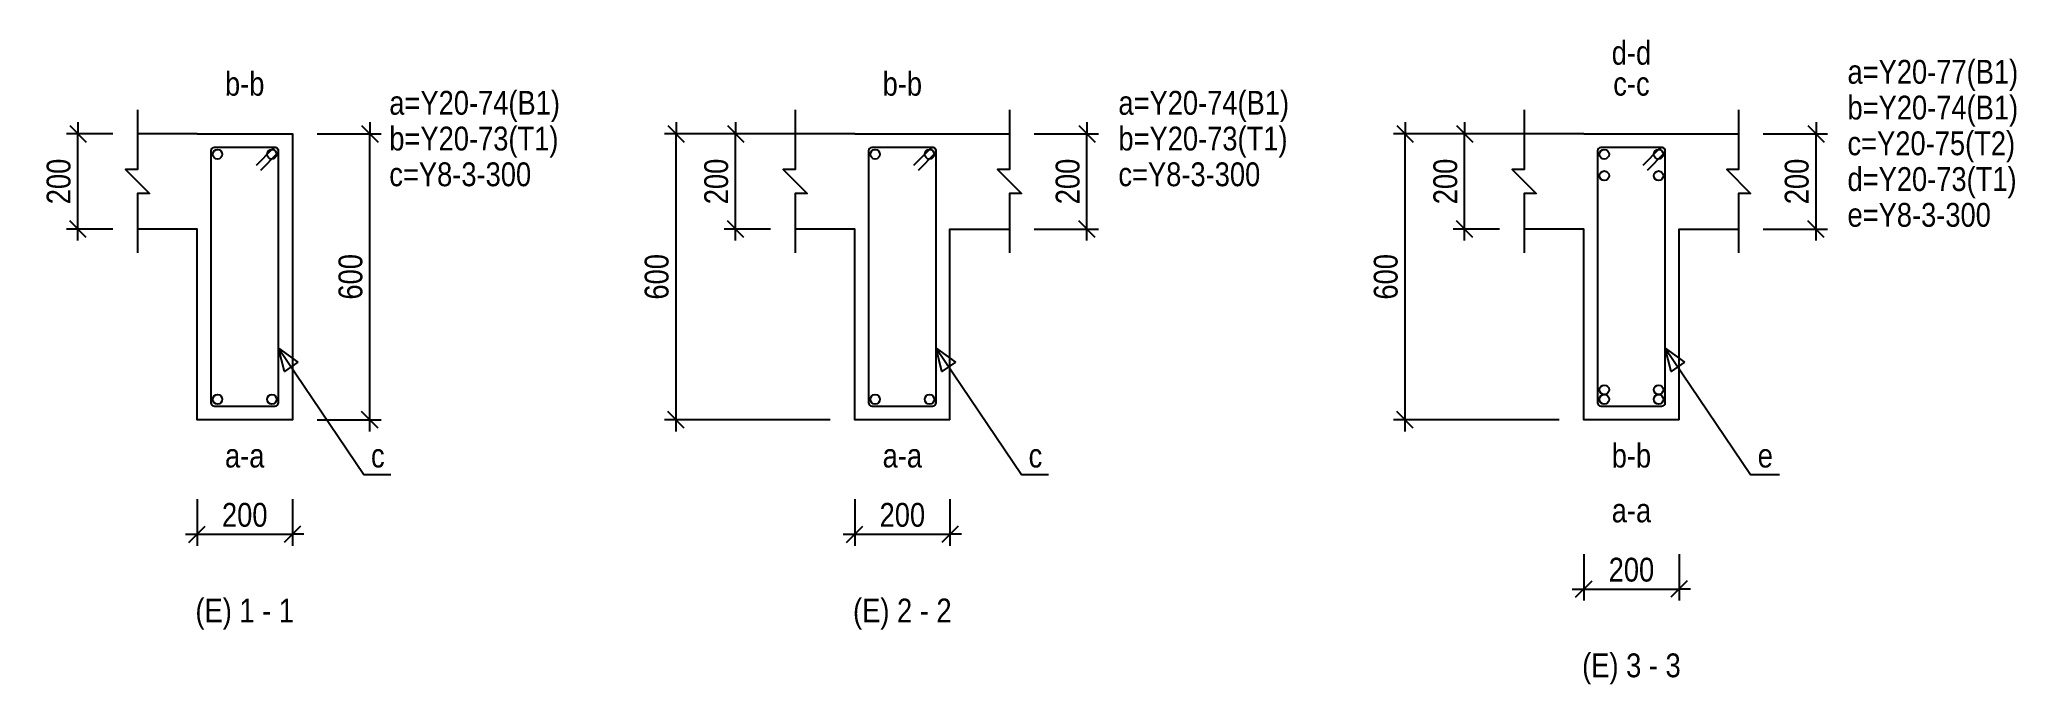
# Model space of a CAD drawing. Extents: x 0 to 206258, y -403073 to 0.
# Drawn here: x 102278 to 110575, y -302744 to -300039 of the extents above; entities that cross this region are included whole.
import ezdxf
from ezdxf.enums import TextEntityAlignment as Align

# ---------------------------------------------------------------- set-up
doc = ezdxf.new("R2010")
doc.units = 0
doc.header["$LTSCALE"] = 1000
doc.layers.add('Beam Line(D)', color=112, linetype='Continuous', true_color=0x00bd5e)
doc.layers.add('Link Label', color=94, linetype='Continuous', true_color=0x008100)
for name, color, linetype in [('Break Line', 5, 'Continuous'), ('Dimension Line', 5, 'Continuous'), ('Leader Line', 5, 'Continuous'), ('Link Line', 3, 'Continuous'), ('Rebar Label', 6, 'Continuous'), ('Rebar Line', 7, 'Continuous'), ('Section Label', 1, 'Continuous'), ('Top Rebar Label', 6, 'Continuous')]:
    doc.layers.add(name, color=color, linetype=linetype)
doc.styles.add('Dimension Text', font='ARIALN.TTF', dxfattribs={"height": 100})
doc.styles.add('Link Label', font='ARIALN.TTF', dxfattribs={"height": 100})
doc.styles.add('Rebar Label', font='ARIALN.TTF', dxfattribs={"height": 100})
doc.styles.add('Section Label', font='ARIALN.TTF', dxfattribs={"height": 100})
doc.styles.add('Top Rebar Label', font='ARIALN.TTF', dxfattribs={"height": 100})
doc.dimstyles.new('BEAM', dxfattribs={"dimtxt": 100, "dimasz": 30, "dimexe": 48.3, "dimexo": 103.5, "dimgap": 30, "dimtad": 1, "dimtoh": 1, "dimdec": 1, "dimlfac": 0.5, "dimdsep": 46, "dimtxsty": 'Dimension Text', "dimblk": 'PCDIM_TICK', "dimcen": 0.09, "dimclrd": 5, "dimclre": 5, "dimclrt": 5, "dimadec": 1, "dimazin": 0, "dimtp": 1, "dimtm": 1, "dimtfac": 1, "dimtdec": 4, "dimtofl": 0, "dimtmove": 0, "dimatfit": 3, "dimfxl": 1, "dimtolj": 1, "dimtzin": 0, "dimarcsym": 0})

msp = doc.modelspace()

# ---------------------------------------------------------------- texts
at = {"layer": 'Link Label', "transparency": 33554687, "style": 'Link Label'}
for s, p in [(' c=Y8-3-300', (103713.964, -300654.284)), (' c=Y8-3-300', (106774.203, -300654.284)), (' e=Y8-3-300', (109834.441, -300824.284)), ('c', (103668.964, -301834.284)), ('c', (106429.203, -301834.284)), ('e', (109489.441, -301834.284))]:
    msp.add_text(s, height=100, dxfattribs=at).set_placement(p)
at = {"layer": 'Rebar Label', "transparency": 33554687, "style": 'Rebar Label'}
for s, p in [('d-d', (108959.441, -300174.284)), ('b-b', (103138.964, -300304.284)), ('b-b', (105899.203, -300304.284)), ('c-c', (108959.441, -300304.284)), ('a-a', (103138.964, -301864.284)), ('a-a', (105899.203, -301864.284)), ('b-b', (108959.441, -301864.284)), ('a-a', (108959.441, -302094.284))]:
    msp.add_text(s, height=100, dxfattribs=at).set_placement(p, align=Align.BOTTOM_CENTER)
for s, p in [(' a=Y20-77(B1)', (109834.441, -300224.284)), (' a=Y20-74(B1)', (103713.964, -300354.284)), (' a=Y20-74(B1)', (106774.203, -300354.284)), (' b=Y20-74(B1)', (109834.441, -300374.284))]:
    msp.add_text(s, height=100, dxfattribs=at).set_placement(p)
at = {"layer": 'Section Label', "transparency": 33554687, "style": 'Section Label'}
for s, p in [('(E) 1 - 1', (103138.964, -302514.284)), ('(E) 2 - 2', (105899.203, -302514.284)), ('(E) 3 - 3', (108959.441, -302744.284))]:
    msp.add_text(s, height=100, dxfattribs=at).set_placement(p, align=Align.BOTTOM_CENTER)
at = {"layer": 'Top Rebar Label', "transparency": 33554687, "style": 'Top Rebar Label'}
for s, p in [(' b=Y20-73(T1)', (103713.964, -300504.284)), (' b=Y20-73(T1)', (106774.203, -300504.284)), (' c=Y20-75(T2)', (109834.441, -300524.284)), (' d=Y20-73(T1)', (109834.441, -300674.284))]:
    msp.add_text(s, height=100, dxfattribs=at).set_placement(p)

# ---------------------------------------------------------------- blocks, each defined once
blk = doc.blocks.new('PCDIM_TICK')
at = {"layer": 'Dimension Line', "color": 0, "transparency": 33554687}
for p, q in [((1.15, 1.15), (-1.15, -1.15)), ((1.61, 0), (0, 0))]:
    blk.add_line(p, q, dxfattribs=at)
blk = doc.blocks.new('*U3743')
at = {"layer": 'Dimension Line', "color": 5, "true_color": 0x0000ff, "transparency": 16777216}
for p, q in [((103442.5, -300434.3), (103712.3, -300434.3)), ((103664, -301634.3), (103664, -300434.3)), ((103442.5, -301634.3), (103712.3, -301634.3))]:
    blk.add_line(p, q, dxfattribs=at)
at = {"layer": 'Dimension Line', "color": 5, "true_color": 0x0000ff, "transparency": 16777216, "xscale": 30, "yscale": 30}
for p, rotation in [((103664, -300434.3), 89.99999999999447), ((103664, -301634.3), 269.9999999999834)]:
    blk.add_blockref('PCDIM_TICK', p, dxfattribs=dict(at, rotation=rotation))
at = {"layer": 'Dimension Line', "color": 5, "true_color": 0x0000ff, "transparency": 16777216, "insert": (103634, -301034.3), "char_height": 100, "width": 181.97, "attachment_point": 8, "rotation": 90, "style": 'Dimension Text'}
blk.add_mtext('600', dxfattribs=at)
blk = doc.blocks.new('*U3744')
at = {"layer": 'Dimension Line', "color": 5, "true_color": 0x0000ff, "transparency": 16777216}
for p, q in [((102585.5, -300434.3), (102390.7, -300434.3)), ((102439, -300834.3), (102439, -300434.3)), ((102585.5, -300834.3), (102390.7, -300834.3))]:
    blk.add_line(p, q, dxfattribs=at)
at = {"layer": 'Dimension Line', "color": 5, "true_color": 0x0000ff, "transparency": 16777216, "xscale": 30, "yscale": 30}
for p, rotation in [((102439, -300434.3), 89.99999999999447), ((102439, -300834.3), 269.9999999999834)]:
    blk.add_blockref('PCDIM_TICK', p, dxfattribs=dict(at, rotation=rotation))
at = {"layer": 'Dimension Line', "color": 5, "true_color": 0x0000ff, "transparency": 16777216, "insert": (102409, -300634.3), "char_height": 100, "width": 182.775, "attachment_point": 8, "rotation": 90, "style": 'Dimension Text'}
blk.add_mtext('200', dxfattribs=at)
blk = doc.blocks.new('*U3745')
at = {"layer": 'Dimension Line', "color": 5, "true_color": 0x0000ff, "transparency": 16777216}
for p, q in [((102939, -301967.8), (102939, -302162.6)), ((103339, -301967.8), (103339, -302162.6)), ((102939, -302114.3), (103339, -302114.3))]:
    blk.add_line(p, q, dxfattribs=at)
at = {"layer": 'Dimension Line', "color": 5, "true_color": 0x0000ff, "transparency": 16777216, "xscale": 30, "yscale": 30, "rotation": 180.0000000000004}
blk.add_blockref('PCDIM_TICK', (102939, -302114.3), dxfattribs=at)
at = {"layer": 'Dimension Line', "color": 5, "true_color": 0x0000ff, "transparency": 16777216, "xscale": 30, "yscale": 30}
blk.add_blockref('PCDIM_TICK', (103339, -302114.3), dxfattribs=at)
at = {"layer": 'Dimension Line', "color": 5, "true_color": 0x0000ff, "transparency": 16777216, "insert": (103139, -302084.3), "char_height": 100, "width": 182.775, "attachment_point": 8, "style": 'Dimension Text'}
blk.add_mtext('200', dxfattribs=at)
blk = doc.blocks.new('*U3746')
at = {"layer": 'Dimension Line', "color": 5, "true_color": 0x0000ff, "transparency": 16777216}
for p, q in [((106452.7, -300434.3), (106722.5, -300434.3)), ((106674.2, -300834.3), (106674.2, -300434.3)), ((106452.7, -300834.3), (106722.5, -300834.3))]:
    blk.add_line(p, q, dxfattribs=at)
at = {"layer": 'Dimension Line', "color": 5, "true_color": 0x0000ff, "transparency": 16777216, "xscale": 30, "yscale": 30}
for p, rotation in [((106674.2, -300434.3), 89.99999999999447), ((106674.2, -300834.3), 269.9999999999834)]:
    blk.add_blockref('PCDIM_TICK', p, dxfattribs=dict(at, rotation=rotation))
at = {"layer": 'Dimension Line', "color": 5, "true_color": 0x0000ff, "transparency": 16777216, "insert": (106644.2, -300634.3), "char_height": 100, "width": 182.775, "attachment_point": 8, "rotation": 90, "style": 'Dimension Text'}
blk.add_mtext('200', dxfattribs=at)
blk = doc.blocks.new('*U3747')
at = {"layer": 'Dimension Line', "color": 5, "true_color": 0x0000ff, "transparency": 16777216}
for p, q in [((105345.7, -300434.3), (105150.9, -300434.3)), ((105199.2, -300834.3), (105199.2, -300434.3)), ((105345.7, -300834.3), (105150.9, -300834.3))]:
    blk.add_line(p, q, dxfattribs=at)
at = {"layer": 'Dimension Line', "color": 5, "true_color": 0x0000ff, "transparency": 16777216, "xscale": 30, "yscale": 30}
for p, rotation in [((105199.2, -300434.3), 89.99999999999447), ((105199.2, -300834.3), 269.9999999999834)]:
    blk.add_blockref('PCDIM_TICK', p, dxfattribs=dict(at, rotation=rotation))
at = {"layer": 'Dimension Line', "color": 5, "true_color": 0x0000ff, "transparency": 16777216, "insert": (105169.2, -300634.3), "char_height": 100, "width": 182.775, "attachment_point": 8, "rotation": 90, "style": 'Dimension Text'}
blk.add_mtext('200', dxfattribs=at)
blk = doc.blocks.new('*U3748')
at = {"layer": 'Dimension Line', "color": 5, "true_color": 0x0000ff, "transparency": 16777216}
for p, q in [((105595.7, -300434.3), (104900.9, -300434.3)), ((104949.2, -301634.3), (104949.2, -300434.3)), ((105595.7, -301634.3), (104900.9, -301634.3))]:
    blk.add_line(p, q, dxfattribs=at)
at = {"layer": 'Dimension Line', "color": 5, "true_color": 0x0000ff, "transparency": 16777216, "xscale": 30, "yscale": 30}
for p, rotation in [((104949.2, -300434.3), 89.99999999999447), ((104949.2, -301634.3), 269.9999999999834)]:
    blk.add_blockref('PCDIM_TICK', p, dxfattribs=dict(at, rotation=rotation))
at = {"layer": 'Dimension Line', "color": 5, "true_color": 0x0000ff, "transparency": 16777216, "insert": (104919.2, -301034.3), "char_height": 100, "width": 181.97, "attachment_point": 8, "rotation": 90, "style": 'Dimension Text'}
blk.add_mtext('600', dxfattribs=at)
blk = doc.blocks.new('*U3749')
at = {"layer": 'Dimension Line', "color": 5, "true_color": 0x0000ff, "transparency": 16777216}
for p, q in [((105699.2, -301967.8), (105699.2, -302162.6)), ((106099.2, -301967.8), (106099.2, -302162.6)), ((105699.2, -302114.3), (106099.2, -302114.3))]:
    blk.add_line(p, q, dxfattribs=at)
at = {"layer": 'Dimension Line', "color": 5, "true_color": 0x0000ff, "transparency": 16777216, "xscale": 30, "yscale": 30, "rotation": 180.0000000000004}
blk.add_blockref('PCDIM_TICK', (105699.2, -302114.3), dxfattribs=at)
at = {"layer": 'Dimension Line', "color": 5, "true_color": 0x0000ff, "transparency": 16777216, "xscale": 30, "yscale": 30}
blk.add_blockref('PCDIM_TICK', (106099.2, -302114.3), dxfattribs=at)
at = {"layer": 'Dimension Line', "color": 5, "true_color": 0x0000ff, "transparency": 16777216, "insert": (105899.2, -302084.3), "char_height": 100, "width": 182.775, "attachment_point": 8, "style": 'Dimension Text'}
blk.add_mtext('200', dxfattribs=at)
blk = doc.blocks.new('*U3750')
at = {"layer": 'Dimension Line', "color": 5, "true_color": 0x0000ff, "transparency": 16777216}
for p, q in [((109512.9, -300434.3), (109782.7, -300434.3)), ((109734.4, -300834.3), (109734.4, -300434.3)), ((109512.9, -300834.3), (109782.7, -300834.3))]:
    blk.add_line(p, q, dxfattribs=at)
at = {"layer": 'Dimension Line', "color": 5, "true_color": 0x0000ff, "transparency": 16777216, "xscale": 30, "yscale": 30}
for p, rotation in [((109734.4, -300434.3), 89.99999999999447), ((109734.4, -300834.3), 269.9999999999834)]:
    blk.add_blockref('PCDIM_TICK', p, dxfattribs=dict(at, rotation=rotation))
at = {"layer": 'Dimension Line', "color": 5, "true_color": 0x0000ff, "transparency": 16777216, "insert": (109704.4, -300634.3), "char_height": 100, "width": 182.775, "attachment_point": 8, "rotation": 90, "style": 'Dimension Text'}
blk.add_mtext('200', dxfattribs=at)
blk = doc.blocks.new('*U3751')
at = {"layer": 'Dimension Line', "color": 5, "true_color": 0x0000ff, "transparency": 16777216}
for p, q in [((108405.9, -300434.3), (108211.1, -300434.3)), ((108259.4, -300834.3), (108259.4, -300434.3)), ((108405.9, -300834.3), (108211.1, -300834.3))]:
    blk.add_line(p, q, dxfattribs=at)
at = {"layer": 'Dimension Line', "color": 5, "true_color": 0x0000ff, "transparency": 16777216, "xscale": 30, "yscale": 30}
for p, rotation in [((108259.4, -300434.3), 89.99999999999447), ((108259.4, -300834.3), 269.9999999999834)]:
    blk.add_blockref('PCDIM_TICK', p, dxfattribs=dict(at, rotation=rotation))
at = {"layer": 'Dimension Line', "color": 5, "true_color": 0x0000ff, "transparency": 16777216, "insert": (108229.4, -300634.3), "char_height": 100, "width": 182.775, "attachment_point": 8, "rotation": 90, "style": 'Dimension Text'}
blk.add_mtext('200', dxfattribs=at)
blk = doc.blocks.new('*U3752')
at = {"layer": 'Dimension Line', "color": 5, "true_color": 0x0000ff, "transparency": 16777216}
for p, q in [((108655.9, -300434.3), (107961.1, -300434.3)), ((108009.4, -301634.3), (108009.4, -300434.3)), ((108655.9, -301634.3), (107961.1, -301634.3))]:
    blk.add_line(p, q, dxfattribs=at)
at = {"layer": 'Dimension Line', "color": 5, "true_color": 0x0000ff, "transparency": 16777216, "xscale": 30, "yscale": 30}
for p, rotation in [((108009.4, -300434.3), 89.99999999999447), ((108009.4, -301634.3), 269.9999999999834)]:
    blk.add_blockref('PCDIM_TICK', p, dxfattribs=dict(at, rotation=rotation))
at = {"layer": 'Dimension Line', "color": 5, "true_color": 0x0000ff, "transparency": 16777216, "insert": (107979.4, -301034.3), "char_height": 100, "width": 181.97, "attachment_point": 8, "rotation": 90, "style": 'Dimension Text'}
blk.add_mtext('600', dxfattribs=at)
blk = doc.blocks.new('*U3753')
at = {"layer": 'Dimension Line', "color": 5, "true_color": 0x0000ff, "transparency": 16777216}
for p, q in [((108759.4, -302197.8), (108759.4, -302392.6)), ((109159.4, -302197.8), (109159.4, -302392.6)), ((108759.4, -302344.3), (109159.4, -302344.3))]:
    blk.add_line(p, q, dxfattribs=at)
at = {"layer": 'Dimension Line', "color": 5, "true_color": 0x0000ff, "transparency": 16777216, "xscale": 30, "yscale": 30, "rotation": 180.0000000000004}
blk.add_blockref('PCDIM_TICK', (108759.4, -302344.3), dxfattribs=at)
at = {"layer": 'Dimension Line', "color": 5, "true_color": 0x0000ff, "transparency": 16777216, "xscale": 30, "yscale": 30}
blk.add_blockref('PCDIM_TICK', (109159.4, -302344.3), dxfattribs=at)
at = {"layer": 'Dimension Line', "color": 5, "true_color": 0x0000ff, "transparency": 16777216, "insert": (108959.4, -302314.3), "char_height": 100, "width": 182.775, "attachment_point": 8, "style": 'Dimension Text'}
blk.add_mtext('200', dxfattribs=at)

# ---------------------------------------------------------------- dimensions: what is measured, and where the dimension line sits
at = {"layer": 'Dimension Line', "transparency": 33554687}
for base, p1, p2, text, picture, middle in [((102438.964, -300634.284), (102688.964, -300834.284), (102688.964, -300434.284), '200', '*U3744', (102438.964, -300634.284)), ((103663.964, -301034.284), (103338.964, -301634.284), (103338.964, -300434.284), '600', '*U3743', (103663.964, -301034.284)), ((104949.203, -301034.284), (105699.203, -301634.284), (105699.203, -300434.284), '600', '*U3748', (104949.203, -301034.284)), ((105199.203, -300634.284), (105449.203, -300834.284), (105449.203, -300434.284), '200', '*U3747', (105199.203, -300634.284)), ((106674.203, -300634.284), (106349.203, -300834.284), (106349.203, -300434.284), '200', '*U3746', (106674.203, -300634.284)), ((108009.441, -301034.284), (108759.441, -301634.284), (108759.441, -300434.284), '600', '*U3752', (108009.441, -301034.284)), ((108259.441, -300634.284), (108509.441, -300834.284), (108509.441, -300434.284), '200', '*U3751', (108259.441, -300634.284)), ((109734.441, -300634.284), (109409.441, -300834.284), (109409.441, -300434.284), '200', '*U3750', (109734.441, -300634.284))]:
    dim = msp.add_linear_dim(base=base, p1=p1, p2=p2, angle=90, text=text, dimstyle='BEAM', override={"dimscale": 1, "dimtxt": 100, "dimasz": 30, "dimexe": 48.3, "dimexo": 103.5, "dimgap": 30, "dimtad": 1, "dimtih": 0, "dimdec": 1, "dimlfac": 0.5, "dimzin": 8, "dimlunit": 2, "dimpost": '', "dimtxsty": 'Dimension Text', "dimblk": 'PCDIM_TICK', "dimse1": 0, "dimse2": 0, "dimsd2": 0, "dimclrd": 5, "dimclre": 5, "dimclrt": 5, "dimaunit": 0, "dimadec": 1, "dimazin": 0, "dimtol": 0, "dimtp": 1, "dimtm": 1, "dimtmove": 0}, dxfattribs=at)
    dim.commit()
    dim.dimension.update_dxf_attribs({"geometry": picture, "text_midpoint": middle})
for base, p1, p2, picture, middle in [((103138.964, -302114.284), (102938.964, -301864.284), (103338.964, -301864.284), '*U3745', (103138.964, -302114.284)), ((105899.203, -302114.284), (105699.203, -301864.284), (106099.203, -301864.284), '*U3749', (105899.203, -302114.284)), ((108959.441, -302344.284), (108759.441, -302094.284), (109159.441, -302094.284), '*U3753', (108959.441, -302344.284))]:
    dim = msp.add_linear_dim(base=base, p1=p1, p2=p2, text='200', dimstyle='BEAM', override={"dimscale": 1, "dimtxt": 100, "dimasz": 30, "dimexe": 48.3, "dimexo": 103.5, "dimgap": 30, "dimtad": 1, "dimtih": 0, "dimdec": 1, "dimlfac": 0.5, "dimzin": 8, "dimlunit": 2, "dimpost": '', "dimtxsty": 'Dimension Text', "dimblk": 'PCDIM_TICK', "dimse1": 0, "dimse2": 0, "dimsd2": 0, "dimclrd": 5, "dimclre": 5, "dimclrt": 5, "dimaunit": 0, "dimadec": 1, "dimazin": 0, "dimtol": 0, "dimtp": 1, "dimtm": 1, "dimtmove": 0}, dxfattribs=at)
    dim.commit()
    dim.dimension.update_dxf_attribs({"geometry": picture, "text_midpoint": middle})

# ---------------------------------------------------------------- linework, layer by layer
at = {"layer": 'Beam Line(D)', "transparency": 33554687}
for points in [[(102938.964, -300434.284), (103338.964, -300434.284), (103338.964, -301634.284), (102938.964, -301634.284), (102938.964, -300834.284), (102688.964, -300834.284)], [(102938.964, -300434.284), (102688.964, -300434.284)], [(102938.964, -300434.284), (102938.964, -300434.284)], [(105699.203, -300434.284), (105449.203, -300434.284)], [(105699.203, -300434.284), (106099.203, -300434.284)], [(105699.203, -300434.284), (105699.203, -300434.284)], [(106099.203, -300434.284), (106099.203, -300434.284)], [(106099.203, -300434.284), (106349.203, -300434.284)], [(108759.441, -300434.284), (108509.441, -300434.284)], [(108759.441, -300434.284), (109159.441, -300434.284)], [(108759.441, -300434.284), (108759.441, -300434.284)], [(109159.441, -300434.284), (109159.441, -300434.284)], [(109159.441, -300434.284), (109409.441, -300434.284)], [(106099.203, -301634.284), (105699.203, -301634.284), (105699.203, -300834.284), (105449.203, -300834.284)], [(106099.203, -301634.284), (106099.203, -300834.284), (106349.203, -300834.284)], [(109159.441, -301634.284), (108759.441, -301634.284), (108759.441, -300834.284), (108509.441, -300834.284)], [(109159.441, -301634.284), (109159.441, -300834.284), (109409.441, -300834.284)]]:
    msp.add_lwpolyline(points, dxfattribs=at)
at = {"layer": 'Break Line', "transparency": 33554687}
for points in [[(102688.964, -300334.284), (102688.964, -300584.284), (102638.964, -300584.284), (102738.964, -300684.284), (102688.964, -300684.284), (102688.964, -300934.284)], [(105449.203, -300334.284), (105449.203, -300584.284), (105399.203, -300584.284), (105499.203, -300684.284), (105449.203, -300684.284), (105449.203, -300934.284)], [(106349.203, -300334.284), (106349.203, -300584.284), (106299.203, -300584.284), (106399.203, -300684.284), (106349.203, -300684.284), (106349.203, -300934.284)], [(108509.441, -300334.284), (108509.441, -300584.284), (108459.441, -300584.284), (108559.441, -300684.284), (108509.441, -300684.284), (108509.441, -300934.284)], [(109409.441, -300334.284), (109409.441, -300584.284), (109359.441, -300584.284), (109459.441, -300684.284), (109409.441, -300684.284), (109409.441, -300934.284)]]:
    msp.add_lwpolyline(points, dxfattribs=at)
at = {"layer": 'Leader Line', "transparency": 33554687}
for points in [[(103361.905, -301393.009), (103305.22, -301431.297), (103280.964, -301334.284), (103361.905, -301393.009)], [(103280.964, -301334.284), (103638.964, -301864.284), (103752.093, -301864.284)], [(106122.143, -301393.008), (106065.459, -301431.297), (106041.202, -301334.283), (106122.143, -301393.008)], [(106041.202, -301334.283), (106399.203, -301864.284), (106512.332, -301864.284)], [(109182.381, -301393.008), (109125.697, -301431.296), (109101.441, -301334.283), (109182.381, -301393.008)], [(109101.441, -301334.283), (109459.441, -301864.284), (109580.253, -301864.284)]]:
    msp.add_lwpolyline(points, dxfattribs=at)
at = {"layer": 'Link Line', "transparency": 33554687}
for points in [[(103206.153, -300586.894), (103276.864, -300516.183, 0.66817864), (103266.964, -300492.284), (103010.964, -300492.284, 0.41421356), (102996.964, -300506.284), (102996.964, -301562.284, 0.41421356), (103010.964, -301576.284), (103266.964, -301576.284, 0.41421356), (103280.964, -301562.284), (103280.964, -300506.284, 0.66817864), (103257.065, -300496.384), (103186.354, -300567.095)], [(105966.391, -300586.894), (106037.102, -300516.183, 0.66817864), (106027.203, -300492.284), (105771.203, -300492.284, 0.41421356), (105757.203, -300506.284), (105757.203, -301562.284, 0.41421356), (105771.203, -301576.284), (106027.203, -301576.284, 0.41421356), (106041.203, -301562.284), (106041.203, -300506.284, 0.66817864), (106017.303, -300496.384), (105946.592, -300567.095)], [(109026.63, -300586.894), (109097.341, -300516.183, 0.66817864), (109087.441, -300492.284), (108831.441, -300492.284, 0.41421356), (108817.441, -300506.284), (108817.441, -301562.284, 0.41421356), (108831.441, -301576.284), (109087.441, -301576.284, 0.41421356), (109101.441, -301562.284), (109101.441, -300506.284, 0.66817864), (109077.542, -300496.384), (109006.831, -300567.095)]]:
    msp.add_lwpolyline(points, format="xyb", dxfattribs=at)
at = {"layer": 'Rebar Line', "transparency": 33554687}
for centre in [(103024.964, -300520.284), (103252.964, -300520.284), (105785.203, -300520.284), (106013.203, -300520.284), (108845.441, -300520.284), (109073.441, -300520.284), (108845.441, -300610.284), (109073.441, -300610.284), (103024.964, -301548.284), (103252.964, -301548.284), (105785.203, -301548.284), (106013.203, -301548.284), (108845.441, -301508.284), (108845.441, -301548.284), (109073.441, -301508.284), (109073.441, -301548.284)]:
    msp.add_circle(centre, 20, dxfattribs=at)

msp.set_redraw_order([(e.dxf.handle, doc.entitydb.next_handle()) for e in msp.query("TEXT MTEXT ATTDEF DIMENSION ARC_DIMENSION")])  # texts and dimensions are drawn at this point

doc.saveas('drawing.dxf')
